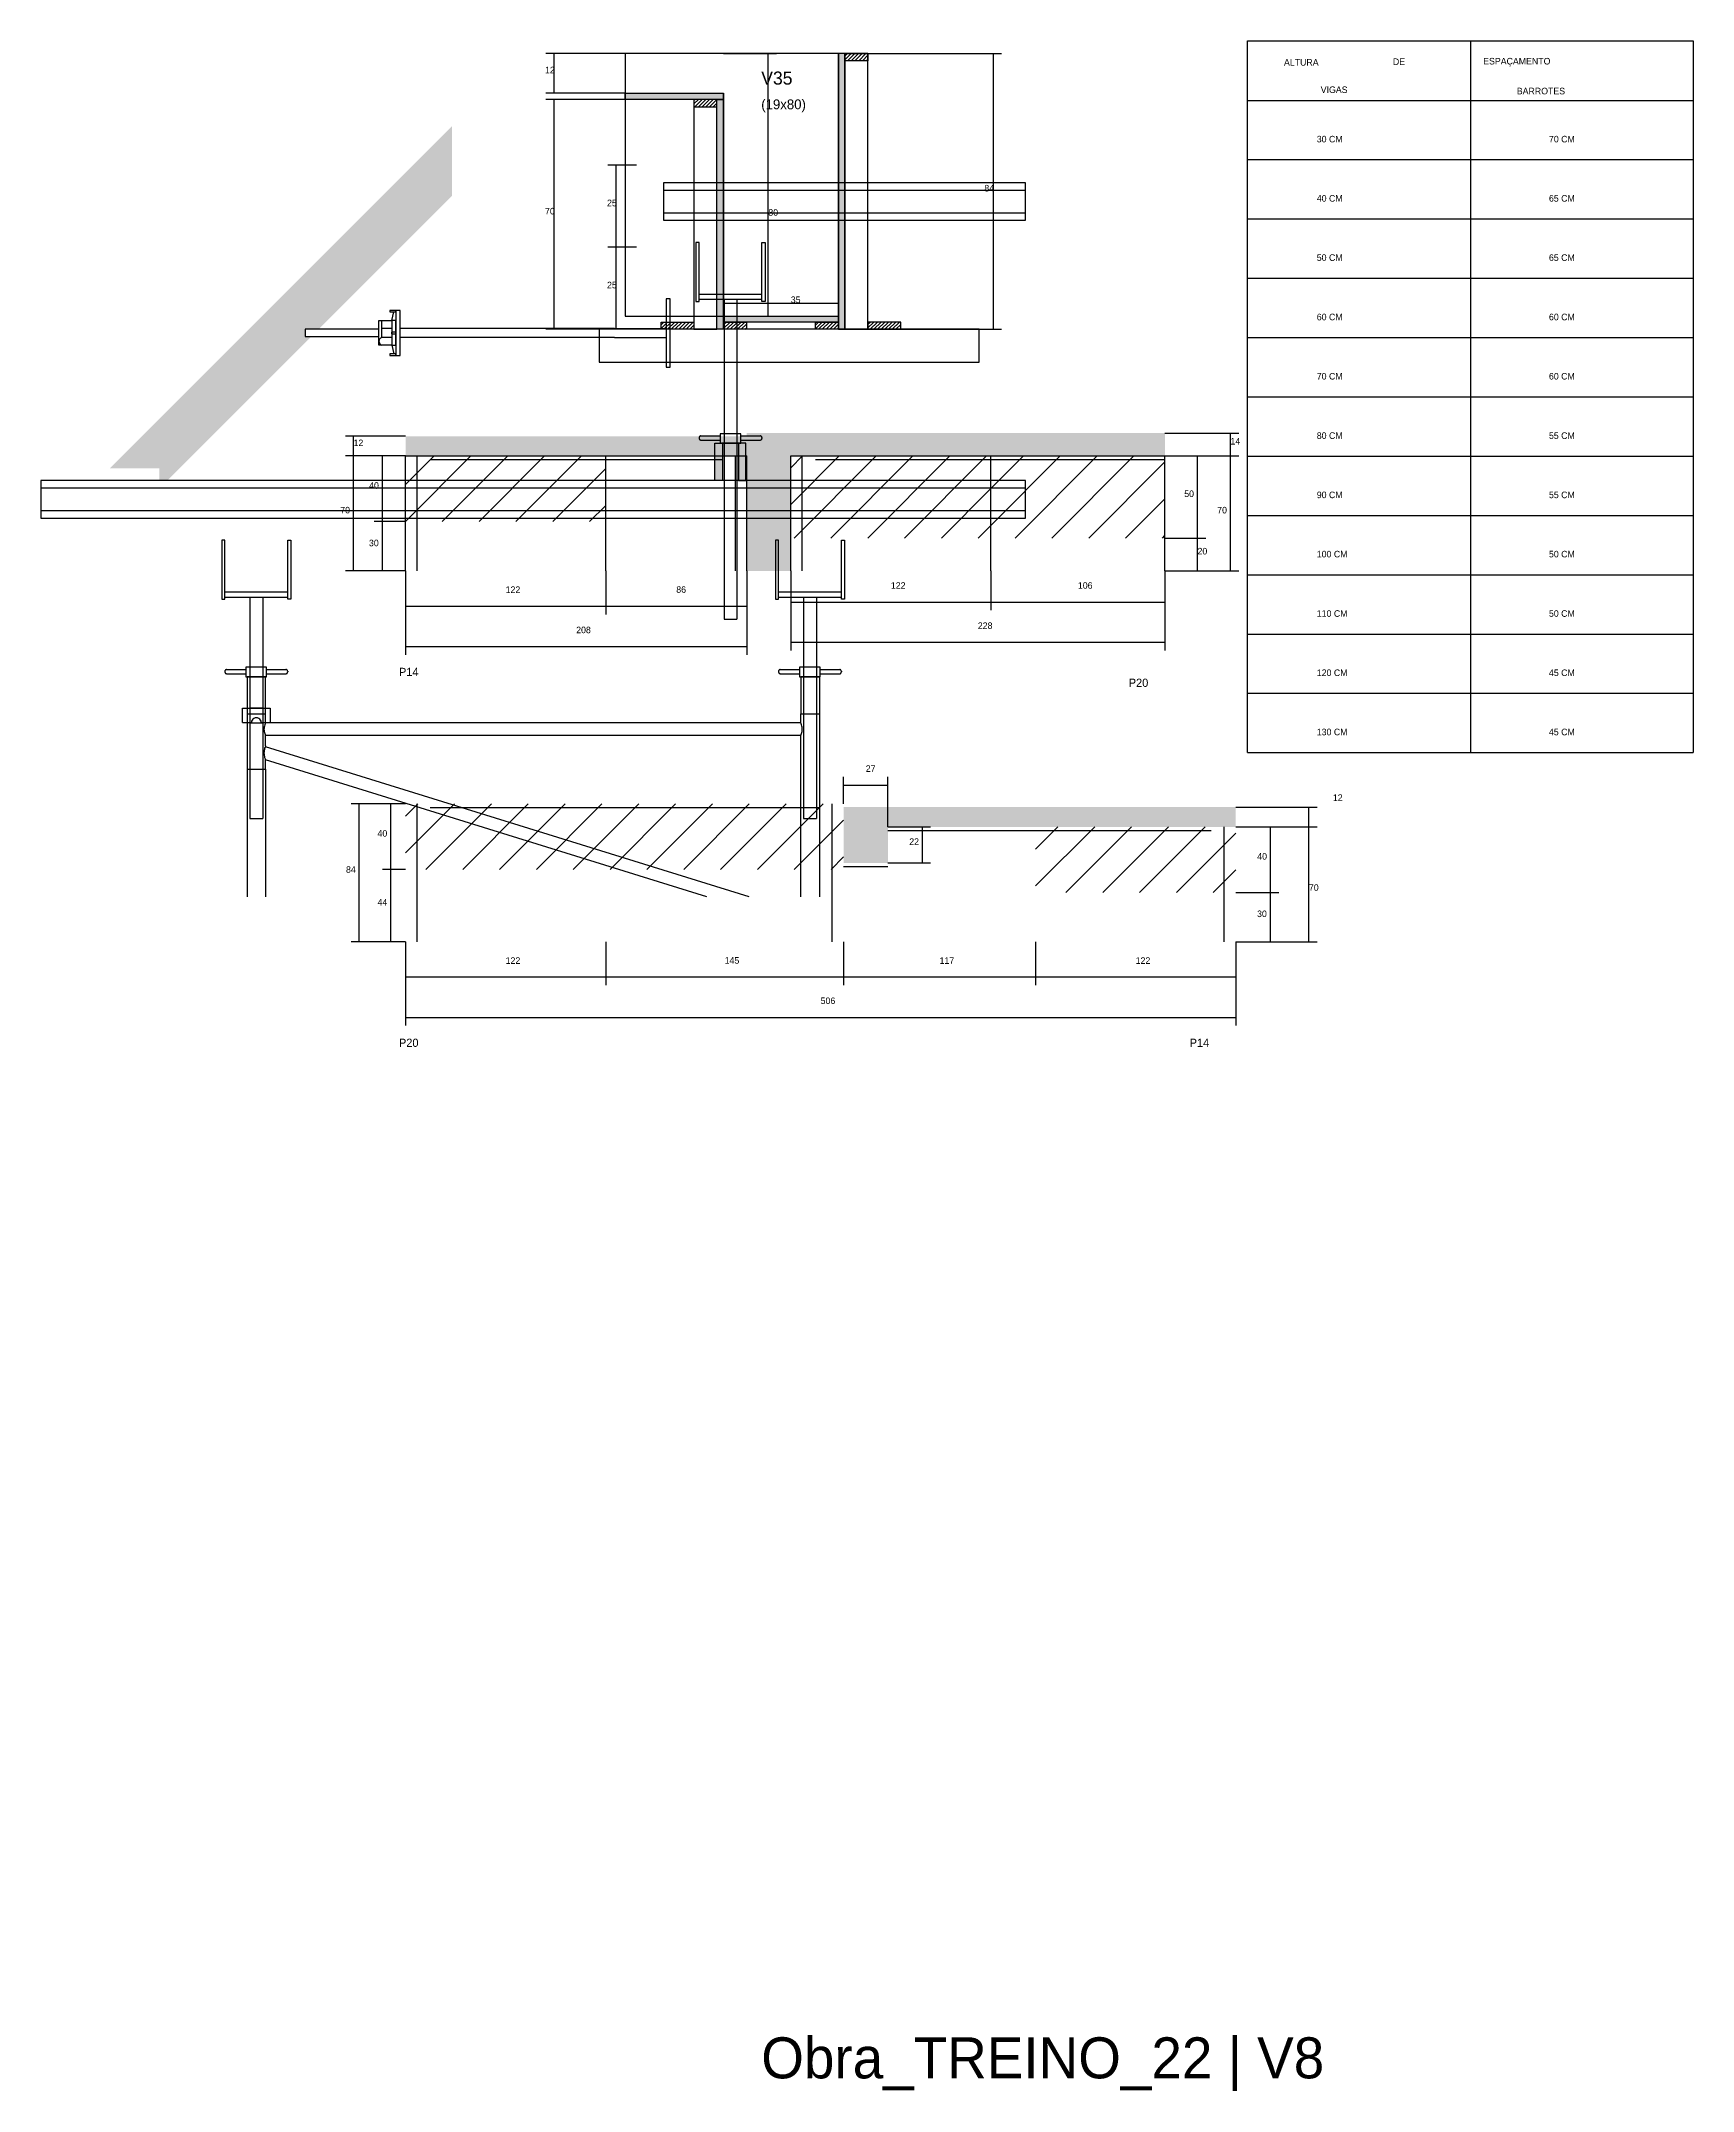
# Model space of a CAD drawing. Header units: metres. Extents: x -2848 to 21926, y -45195 to 1016.
# Drawn here: x 12361 to 13368, y -36418 to -35168 of the extents above; entities that cross this region are included whole.
import ezdxf

# ---------------------------------------------------------------- set-up
doc = ezdxf.new("R2010")
doc.units = ezdxf.units.M
for name, color, linetype in [('BARRA DE ANCORAGEM', 7, 'Continuous'), ('CONCRETO', 251, 'Continuous'), ('COTA', 4, 'Continuous'), ('Cota Seção (2x)', 4, 'Continuous'), ('Demarcação 2', 254, 'Continuous'), ('Escoras', 2, 'Continuous'), ('Forcador', 251, 'Continuous'), ('GARFOS', 7, 'Continuous'), ('Hachura', 253, 'Continuous'), ('LABEL_ID', 3, 'Continuous'), ('Madeira', 126, 'Continuous'), ('NOMENCLATURA', 7, 'Continuous'), ('Painéis', 200, 'Continuous'), ('Perfil Metálico', 251, 'Continuous'), ('SARR_2.2x7', 40, 'Continuous'), ('Texto Seção', 7, 'Continuous')]:
    doc.layers.add(name, color=color, linetype=linetype)

msp = doc.modelspace()

# ---------------------------------------------------------------- texts
at = {"layer": 'COTA'}
for s, p in [('12', (12668.2, -35188.1)), ('25', (12706, -35269.1)), ('84', (12936, -35260.1)), ('70', (12668.2, -35274.1)), ('25', (12706, -35319.1)), ('12', (12551.5, -35415.3)), ('14', (13086, -35414.3)), ('40', (12561, -35441.3)), ('50', (13057.8, -35446.3)), ('70', (12543.4, -35456.3)), ('70', (13077.9, -35456.3)), ('30', (12560.9, -35476.3)), ('20', (13065.9, -35481.3)), ('122', (12644.2, -35504.8)), ('86', (12748.2, -35504.7)), ('122', (12879, -35502.2)), ('106', (12993, -35502.2)), ('208', (12687.2, -35529.3)), ('228', (12932, -35526.7)), ('27', (12863.7, -35613.8)), ('12', (13148.4, -35631.5)), ('40', (12566.1, -35653.3)), ('22', (12890.2, -35658.3)), ('40', (13102.3, -35667.3)), ('84', (12546.9, -35675.3)), ('44', (12566.1, -35695.3)), ('70', (13133.8, -35686.3)), ('30', (13102.2, -35702.3)), ('122', (12644.2, -35730.8)), ('145', (12777.7, -35730.7)), ('117', (12908.7, -35730.8)), ('122', (13028.2, -35730.8)), ('506', (12836.2, -35755.3))]:
    msp.add_text(s, height=4, dxfattribs=at).set_placement(p)
at = {"layer": 'Cota Seção (2x)'}
for s, p in [('80', (12804.3, -35274.9)), ('35', (12818, -35328.1))]:
    msp.add_text(s, height=4, dxfattribs=at).set_placement(p)
at = {"layer": 'GARFOS'}
for s, p in [('ALTURA   ', (13118.6, -35183.4)), ('DE', (13185, -35183)), ('ESPAÇAMENTO', (13240, -35182.7)), ('VIGAS', (13141, -35200.1)), ('BARROTES', (13260.5, -35200.9)), ('30 CM', (13138.6, -35230.2)), ('70 CM', (13280.1, -35230.2)), ('40 CM', (13138.6, -35266.3)), ('65 CM', (13280.1, -35266.3)), ('50 CM', (13138.6, -35302.4)), ('65 CM', (13280.1, -35302.4)), ('60 CM', (13138.6, -35338.6)), ('60 CM', (13280.1, -35338.6)), ('70 CM', (13138.6, -35374.7)), ('60 CM', (13280.1, -35374.7)), ('80 CM', (13138.6, -35410.9)), ('55 CM', (13280.1, -35410.9)), ('90 CM', (13138.6, -35447)), ('55 CM', (13280.1, -35447)), ('100 CM', (13138.6, -35483.1)), ('50 CM', (13280.1, -35483.1)), ('110 CM', (13138.6, -35519.3)), ('50 CM', (13280.1, -35519.3)), ('120 CM', (13138.6, -35555.4)), ('45 CM', (13280.1, -35555.4)), ('130 CM', (13138.6, -35591.5)), ('45 CM', (13280.1, -35591.5))]:
    msp.add_text(s, height=4, dxfattribs=at).set_placement(p)
at = {"layer": 'LABEL_ID'}
msp.add_text('Obra_TREINO_22 | V8', height=25, dxfattribs=at).set_placement((12800, -36410))
at = {"layer": 'NOMENCLATURA'}
for s, p in [('P14', (12579.2, -35555.4)), ('P20', (13024, -35562)), ('P20', (12579.2, -35781.4)), ('P14', (13061.1, -35781.4))]:
    msp.add_text(s, height=5, dxfattribs=at).set_placement(p)
at = {"layer": 'Texto Seção'}
for s, height, p in [('V35', 8, (12800, -35195)), ('(19x80)', 6, (12800, -35210))]:
    msp.add_text(s, height=height, dxfattribs=at).set_placement(p)

# ---------------------------------------------------------------- hatches: boundary and pattern name
at = {"layer": 'COTA'}
h = msp.add_hatch(dxfattribs=at)
h.set_pattern_fill('AR-CONC', scale=0.03)
h.paths.add_polyline_path([(12818, -35421.3), (13046, -35421.3), (13046, -35407.3), (12791.2, -35407.3), (12791.2, -35409.3), (12583.2, -35409.3), (12583.2, -35421.3), (12791.2, -35421.3), (12791.2, -35491.3), (12818, -35491.3)])
h = msp.add_hatch(dxfattribs=at)
h.set_pattern_fill('AR-CONC', scale=0.03)
h.paths.add_polyline_path([(12877.2, -35647.3), (13089.2, -35647.3), (13089.2, -35635.3), (12850.2, -35635.3), (12850.2, -35669.3), (12877.2, -35669.3)])
at = {"layer": 'Demarcação 2'}
h = msp.add_hatch(color=8, dxfattribs=at)
h.dxf.hatch_style = 1
h.paths.add_polyline_path([(12611.5, -35262.7), (12611.5, -35220.3), (12403, -35428.8), (12433.1, -35428.8), (12433.1, -35436.3), (12437.9, -35436.3), (12525.7, -35348.5), (12522, -35348.5), (12522, -35344.1), (12530.1, -35344.1)])
at = {"layer": 'Hachura'}
h = msp.add_hatch(color=8, dxfattribs=at)
h.dxf.hatch_style = 1
h.paths.add_polyline_path([(12851, -35176.1), (12847, -35176.1), (12847, -35176.1), (12847, -35344.1), (12847, -35344.1), (12851, -35344.1), (12851, -35344.1), (12851, -35176.1)])
h = msp.add_hatch(dxfattribs=at)
h.set_pattern_fill('ANSI31', scale=0.5)
h.paths.add_polyline_path([(12865, -35176.1), (12865, -35180.5), (12865, -35180.5), (12851, -35180.5), (12851, -35180.5), (12851, -35176.1), (12851, -35176.1), (12865, -35176.1)])
h = msp.add_hatch(color=8, dxfattribs=at)
h.dxf.hatch_style = 1
h.paths.add_polyline_path([(12717, -35204.1), (12717, -35200.1), (12717, -35200.1), (12777, -35200.1), (12777, -35200.1), (12777, -35204.1), (12777, -35204.1), (12717, -35204.1)])
h = msp.add_hatch(dxfattribs=at)
h.set_pattern_fill('ANSI31', scale=0.5)
h.paths.add_polyline_path([(12759, -35204.1), (12759, -35208.5), (12759, -35208.5), (12773, -35208.5), (12773, -35208.5), (12773, -35204.1), (12773, -35204.1), (12759, -35204.1)])
h = msp.add_hatch(color=8, dxfattribs=at)
h.dxf.hatch_style = 1
h.paths.add_polyline_path([(12773, -35204.1), (12777, -35204.1), (12777, -35204.1), (12777, -35344.1), (12777, -35344.1), (12773, -35344.1), (12773, -35344.1), (12773, -35204.1)])
h = msp.add_hatch(dxfattribs=at)
h.set_pattern_fill('ANSI31', scale=0.5)
h.paths.add_polyline_path([(12739, -35344.1), (12739, -35339.7), (12739, -35339.7), (12759, -35339.7), (12759, -35339.7), (12759, -35344.1), (12759, -35344.1), (12739, -35344.1)])
h = msp.add_hatch(color=8, dxfattribs=at)
h.dxf.hatch_style = 1
h.paths.add_polyline_path([(12777, -35339.7), (12777, -35336.1), (12777, -35336.1), (12847, -35336.1), (12847, -35336.1), (12847, -35339.7), (12847, -35339.7), (12777, -35339.7)])
h = msp.add_hatch(dxfattribs=at)
h.set_pattern_fill('ANSI31', scale=0.5)
h.paths.add_polyline_path([(12777, -35344.1), (12777, -35339.7), (12777, -35339.7), (12791, -35339.7), (12791, -35339.7), (12791, -35344.1), (12791, -35344.1), (12777, -35344.1)])
h = msp.add_hatch(dxfattribs=at)
h.set_pattern_fill('ANSI31', scale=0.5)
h.paths.add_polyline_path([(12833, -35344.1), (12833, -35339.7), (12833, -35339.7), (12847, -35339.7), (12847, -35339.7), (12847, -35344.1), (12847, -35344.1), (12833, -35344.1)])
h = msp.add_hatch(dxfattribs=at)
h.set_pattern_fill('ANSI31', scale=0.5)
h.paths.add_polyline_path([(12885, -35344.1), (12885, -35339.7), (12885, -35339.7), (12865, -35339.7), (12865, -35339.7), (12865, -35344.1), (12865, -35344.1), (12885, -35344.1)])
h = msp.add_hatch(dxfattribs=at)
h.set_pattern_fill('ANSI31', scale=5)
h.paths.add_polyline_path([(12583.2, -35421.3), (12583.2, -35461.3), (12705.2, -35461.3), (12705.2, -35421.3)])
h = msp.add_hatch(dxfattribs=at)
h.set_pattern_fill('ANSI31', scale=5)
h.paths.add_polyline_path([(12940, -35471.3), (12940, -35421.3), (12818, -35421.3), (12818, -35471.3)])
h = msp.add_hatch(dxfattribs=at)
h.set_pattern_fill('ANSI31', scale=5)
h.paths.add_polyline_path([(13046, -35471.3), (13046, -35421.3), (12940, -35421.3), (12940, -35471.3)])
h = msp.add_hatch(dxfattribs=at)
h.set_pattern_fill('ANSI31', scale=5)
h.paths.add_polyline_path([(12583.2, -35633.3), (12583.2, -35673.3), (12705.2, -35673.3), (12705.2, -35633.3)])
h = msp.add_hatch(dxfattribs=at)
h.set_pattern_fill('ANSI31', scale=5)
h.paths.add_polyline_path([(12705.2, -35633.3), (12705.2, -35673.3), (12850.2, -35673.3), (12850.2, -35633.3)])
h = msp.add_hatch(dxfattribs=at)
h.set_pattern_fill('ANSI31', scale=5)
h.paths.add_polyline_path([(12967.2, -35647.3), (12967.2, -35687.3), (13089.2, -35687.3), (13089.2, -35647.3)])
at = {"layer": 'Perfil Metálico'}
h = msp.add_hatch(color=8, dxfattribs=at)
h.dxf.hatch_style = 1
h.paths.add_polyline_path([(12771.8, -35436.3), (12776.3, -35436.3), (12776.3, -35413.5), (12771.8, -35413.5)])
h = msp.add_hatch(color=8, dxfattribs=at)
h.dxf.hatch_style = 1
h.paths.add_polyline_path([(12786.2, -35436.3), (12790.7, -35436.3), (12790.7, -35413.5), (12786.2, -35413.5)])

# ---------------------------------------------------------------- linework, layer by layer
at = {"layer": 'BARRA DE ANCORAGEM'}
for p, q in [((12574.9, -35338.8), (12576.1, -35333.5)), ((12577.2, -35332.6), (12577.2, -35360)), ((12567.1, -35350.9), (12567, -35351.4)), ((12567, -35351.4), (12567.1, -35351.9)), ((12567.2, -35350.4), (12567.1, -35350.9)), ((12567.1, -35351.9), (12567.2, -35352.4)), ((12567.5, -35349.9), (12567.2, -35350.4)), ((12567.2, -35352.4), (12567.5, -35352.9)), ((12567.9, -35349.5), (12567.5, -35349.9)), ((12567.5, -35352.9), (12567.9, -35353.3)), ((12568.3, -35349.2), (12567.9, -35349.5)), ((12567.9, -35353.3), (12568.3, -35353.6)), ((12568.8, -35349), (12568.3, -35349.2)), ((12568.3, -35353.6), (12568.8, -35353.8)), ((12574.9, -35353.8), (12576.1, -35359.1)), ((12611.5, -35343.7), (12579.9, -35343.7)), ((12611.5, -35349), (12579.9, -35349)), ((12710.5, -35343.7), (12611.5, -35343.7)), ((12710.5, -35349), (12611.5, -35349)), ((12710.5, -35343.7), (12742, -35343.7)), ((12710.5, -35349), (12742, -35349))]:
    msp.add_line(p, q, dxfattribs=at)
for points in [[(12744.4, -35367.1), (12744.4, -35325.5), (12742, -35325.5), (12742, -35367.1)], [(12577.2, -35332.6), (12573.7, -35332.6), (12573.7, -35333.5), (12577.2, -35333.5)], [(12577.2, -35338.8), (12574.9, -35338.8), (12574.9, -35353.8), (12577.2, -35353.8)], [(12579.9, -35360), (12579.9, -35332.6), (12577.2, -35332.6), (12577.2, -35360)], [(12567, -35344.1), (12522, -35344.1), (12522, -35348.5), (12567, -35348.5)], [(12577.2, -35359.1), (12573.7, -35359.1), (12573.7, -35360), (12577.2, -35360)]]:
    msp.add_lwpolyline(points, close=True, dxfattribs=at)
for points in [[(12574.9, -35353.8), (12567, -35353.8), (12567, -35338.8), (12574.9, -35338.8)], [(12574.9, -35343.7), (12568.8, -35343.7), (12568.8, -35338.8)], [(12574.9, -35349), (12568.8, -35349), (12568.8, -35343.7)], [(12574.9, -35346.8), (12577.2, -35346.8), (12577.2, -35345.9), (12574.9, -35345.9), (12574.9, -35346.8), (12574.9, -35345.9)]]:
    msp.add_lwpolyline(points, dxfattribs=at)
at = {"layer": 'CONCRETO'}
for points in [[(12847, -35196.1), (12847, -35176.1), (12717, -35176.1), (12717, -35200.1), (12777, -35200.1), (12777, -35336.1), (12847, -35336.1), (12847, -35196.1)], [(12717, -35336.1), (12847, -35336.1), (12847, -35176.1), (12717, -35176.1)]]:
    msp.add_lwpolyline(points, close=True, dxfattribs=at)
at = {"layer": 'COTA'}
for p, q in [((12717, -35176.1), (12668.7, -35176.1)), ((12673.7, -35200.1), (12673.7, -35176.1)), ((12865, -35176.1), (12946.5, -35176.1)), ((12941.5, -35344.1), (12941.5, -35176.1)), ((12717, -35200.1), (12668.7, -35200.1)), ((12717, -35204.1), (12668.7, -35204.1)), ((12673.7, -35344.1), (12673.7, -35204.1)), ((12724, -35244.1), (12706.5, -35244.1)), ((12711.5, -35294.1), (12711.5, -35244.1)), ((12724, -35294.1), (12706.5, -35294.1)), ((12724, -35294.1), (12706.5, -35294.1)), ((12711.5, -35344.1), (12711.5, -35294.1)), ((12739, -35344.1), (12668.7, -35344.1)), ((12724, -35344.1), (12706.5, -35344.1)), ((12885, -35344.1), (12946.5, -35344.1)), ((12583.2, -35409.3), (12546.5, -35409.3)), ((12551.5, -35421.3), (12551.5, -35409.3)), ((13046, -35407.3), (13091, -35407.3)), ((13086, -35421.3), (13086, -35407.3)), ((12583.2, -35421.3), (12546.5, -35421.3)), ((12583.2, -35421.3), (12546.5, -35421.3)), ((12551.5, -35491.3), (12551.5, -35421.3)), ((12583.2, -35421.3), (12564.1, -35421.3)), ((12569.1, -35461.3), (12569.1, -35421.3)), ((13046, -35421.3), (13091, -35421.3)), ((13046, -35421.3), (13091, -35421.3)), ((13046, -35421.3), (13070.9, -35421.3)), ((13065.9, -35471.3), (13065.9, -35421.3)), ((13086, -35491.3), (13086, -35421.3)), ((12583.2, -35461.3), (12564.1, -35461.3)), ((12583.2, -35461.3), (12564.1, -35461.3)), ((12569.1, -35491.3), (12569.1, -35461.3)), ((13046, -35471.3), (13070.9, -35471.3)), ((13046, -35471.3), (13070.9, -35471.3)), ((13065.9, -35491.3), (13065.9, -35471.3)), ((12583.2, -35491.3), (12546.5, -35491.3)), ((12583.2, -35491.3), (12564.1, -35491.3)), ((12583.2, -35491.3), (12583.2, -35517.9)), ((12583.2, -35491.3), (12583.2, -35542.4)), ((12705.2, -35491.3), (12705.2, -35517.9)), ((12705.2, -35491.3), (12705.2, -35517.9)), ((12791.2, -35491.3), (12791.2, -35517.9)), ((12791.2, -35491.3), (12791.2, -35542.4)), ((12818, -35491.3), (12818, -35515.3)), ((12818, -35491.3), (12818, -35539.8)), ((12940, -35491.3), (12940, -35515.3)), ((12940, -35491.3), (12940, -35515.3)), ((13046, -35491.3), (13046, -35515.3)), ((13046, -35491.3), (13046, -35539.8)), ((13046, -35491.3), (13091, -35491.3)), ((13046, -35491.3), (13070.9, -35491.3)), ((12583.2, -35512.9), (12705.2, -35512.9)), ((12705.2, -35512.9), (12791.2, -35512.9)), ((12818, -35510.3), (12940, -35510.3)), ((12940, -35510.3), (13046, -35510.3)), ((12583.2, -35537.4), (12791.2, -35537.4)), ((12818, -35534.8), (13046, -35534.8)), ((12850.2, -35633.3), (12850.2, -35616.9)), ((12877.2, -35647.3), (12877.2, -35616.9)), ((12850.2, -35621.9), (12877.2, -35621.9)), ((12583.2, -35633.3), (12550, -35633.3)), ((12555, -35717.3), (12555, -35633.3)), ((12583.2, -35633.3), (12569.2, -35633.3)), ((12574.2, -35673.3), (12574.2, -35633.3)), ((13089.2, -35635.3), (13138.8, -35635.3)), ((13133.8, -35647.3), (13133.8, -35635.3)), ((12877.2, -35647.3), (12903.2, -35647.3)), ((12898.2, -35669.3), (12898.2, -35647.3)), ((13089.2, -35647.3), (13138.8, -35647.3)), ((13089.2, -35647.3), (13138.8, -35647.3)), ((13089.2, -35647.3), (13115.4, -35647.3)), ((13110.4, -35687.3), (13110.4, -35647.3)), ((13133.8, -35717.3), (13133.8, -35647.3)), ((12583.2, -35673.3), (12569.2, -35673.3)), ((12583.2, -35673.3), (12569.2, -35673.3)), ((12574.2, -35717.3), (12574.2, -35673.3)), ((12877.2, -35669.3), (12903.2, -35669.3)), ((13089.2, -35687.3), (13115.4, -35687.3)), ((13089.2, -35687.3), (13115.4, -35687.3)), ((13110.4, -35717.3), (13110.4, -35687.3)), ((12583.2, -35717.3), (12550, -35717.3)), ((12583.2, -35717.3), (12569.2, -35717.3)), ((12583.2, -35717.3), (12583.2, -35743.8)), ((12583.2, -35717.3), (12583.2, -35768.4)), ((12705.2, -35717.3), (12705.2, -35743.8)), ((12705.2, -35717.3), (12705.2, -35743.8)), ((12850.2, -35717.3), (12850.2, -35743.8)), ((12850.2, -35717.3), (12850.2, -35743.8)), ((12967.2, -35717.3), (12967.2, -35743.8)), ((12967.2, -35717.3), (12967.2, -35743.8)), ((13089.2, -35717.3), (13089.2, -35743.8)), ((13089.2, -35717.3), (13089.2, -35768.4)), ((13089.2, -35717.3), (13138.8, -35717.3)), ((13089.2, -35717.3), (13115.4, -35717.3)), ((12583.2, -35738.8), (12705.2, -35738.8)), ((12705.2, -35738.8), (12850.2, -35738.8)), ((12850.2, -35738.8), (12967.2, -35738.8)), ((12967.2, -35738.8), (13089.2, -35738.8)), ((12583.2, -35763.4), (13089.2, -35763.4))]:
    msp.add_line(p, q, dxfattribs=at)
at = {"layer": 'Cota Seção (2x)'}
for p, q in [((12777, -35176.1), (12809.3, -35176.1)), ((12804.3, -35336.1), (12804.3, -35176.1)), ((12777, -35336.1), (12777, -35323.1)), ((12777, -35328.1), (12847, -35328.1)), ((12847, -35336.1), (12847, -35323.1)), ((12777, -35336.1), (12809.3, -35336.1))]:
    msp.add_line(p, q, dxfattribs=at)
at = {"layer": 'Escoras'}
for p, q in [((12786.9, -35413.5), (12775.7, -35413.5)), ((12486.6, -35555.9), (12486.6, -35690)), ((12497.9, -35555.9), (12486.6, -35555.9)), ((12497.9, -35578.4), (12497.9, -35555.9)), ((12835.4, -35555.9), (12824.1, -35555.9)), ((12824.1, -35555.9), (12824.1, -35578.4)), ((12835.4, -35555.9), (12835.4, -35690)), ((12483.8, -35575), (12500.7, -35575)), ((12483.8, -35583.8), (12483.8, -35575)), ((12486.6, -35578.4), (12497.9, -35578.4)), ((12496.2, -35575), (12488.3, -35575)), ((12497.9, -35584), (12497.9, -35578.4)), ((12500.7, -35575), (12500.7, -35583.8)), ((12824.1, -35578.4), (12835.4, -35578.4)), ((12824.1, -35584), (12824.1, -35578.4)), ((12483.8, -35583.8), (12489.3, -35583.8)), ((12496.2, -35584.1), (12488.3, -35584.1)), ((12489.4, -35583), (12489.3, -35583.8)), ((12489.7, -35582.3), (12489.4, -35583)), ((12490.2, -35581.7), (12489.7, -35582.3)), ((12490.8, -35581.2), (12490.2, -35581.7)), ((12491.5, -35580.9), (12490.8, -35581.2)), ((12492.2, -35580.8), (12491.5, -35580.9)), ((12493, -35580.9), (12492.2, -35580.8)), ((12493.7, -35581.2), (12493, -35580.9)), ((12494.3, -35581.7), (12493.7, -35581.2)), ((12494.8, -35582.3), (12494.3, -35581.7)), ((12495.1, -35583), (12494.8, -35582.3)), ((12495.2, -35583.8), (12495.1, -35583)), ((12495.2, -35583.8), (12500.7, -35583.8)), ((12497, -35587.2), (12496.9, -35587.8)), ((12496.9, -35587.8), (12497, -35588.5)), ((12497.2, -35585.9), (12497, -35586.5)), ((12497, -35586.5), (12497, -35587.2)), ((12497, -35588.5), (12497, -35589.1)), ((12497, -35589.1), (12497.2, -35589.8)), ((12497.4, -35585.2), (12497.2, -35585.9)), ((12497.2, -35589.8), (12497.4, -35590.4)), ((12497.6, -35584.6), (12497.4, -35585.2)), ((12497.4, -35590.4), (12497.6, -35591)), ((12497.9, -35584), (12497.6, -35584.6)), ((12497.6, -35591), (12497.9, -35591.6)), ((12824.1, -35584), (12497.9, -35584)), ((12824.1, -35591.6), (12497.9, -35591.6)), ((12497.9, -35598), (12497.9, -35591.6)), ((12824.4, -35584.6), (12824.1, -35584)), ((12824.1, -35591.6), (12824.4, -35591)), ((12824.1, -35690), (12824.1, -35591.6)), ((12824.6, -35585.2), (12824.4, -35584.6)), ((12824.4, -35591), (12824.6, -35590.4)), ((12824.8, -35585.9), (12824.6, -35585.2)), ((12824.6, -35590.4), (12824.8, -35589.8)), ((12824.9, -35586.5), (12824.8, -35585.9)), ((12824.8, -35589.8), (12824.9, -35589.1)), ((12825, -35587.2), (12824.9, -35586.5)), ((12824.9, -35589.1), (12825, -35588.5)), ((12825, -35587.8), (12825, -35587.2)), ((12825, -35588.5), (12825, -35587.8)), ((12497, -35601.5), (12496.9, -35602.3)), ((12496.9, -35602.3), (12497, -35603)), ((12497.2, -35600.1), (12497, -35600.8)), ((12497, -35600.8), (12497, -35601.5)), ((12497, -35603), (12497, -35603.7)), ((12497, -35603.7), (12497.2, -35604.4)), ((12497.3, -35599.4), (12497.2, -35600.1)), ((12497.2, -35604.4), (12497.3, -35605.1)), ((12497.6, -35598.7), (12497.3, -35599.4)), ((12497.9, -35598), (12497.6, -35598.7)), ((12792.6, -35690), (12497.9, -35598.5)), ((12486.6, -35612.1), (12497.9, -35612.1)), ((12497.3, -35605.1), (12497.6, -35605.8)), ((12497.6, -35605.8), (12497.9, -35606.5)), ((12766.8, -35690), (12497.9, -35606.5)), ((12497.9, -35612.1), (12497.9, -35606.5)), ((12497.9, -35612.1), (12497.9, -35690))]:
    msp.add_line(p, q, dxfattribs=at)
at = {"layer": 'Forcador'}
for p, q in [((12762.2, -35322.6), (12800.4, -35322.6)), ((12762.2, -35325.8), (12800.4, -35325.8)), ((12777.3, -35325.8), (12777.3, -35436.3)), ((12785.2, -35325.8), (12785.2, -35436.3)), ((12762.3, -35409.6), (12762.2, -35409.8)), ((12762.2, -35409.8), (12762.2, -35409.9)), ((12762.2, -35409.9), (12762.2, -35410)), ((12762.2, -35410), (12762.2, -35410.1)), ((12762.2, -35410.1), (12762.2, -35410.6)), ((12762.2, -35410.6), (12762.2, -35410.7)), ((12762.2, -35410.7), (12762.2, -35410.9)), ((12762.2, -35410.9), (12762.2, -35411)), ((12762.2, -35411), (12762.3, -35411.1)), ((12762.4, -35409.5), (12762.3, -35409.6)), ((12762.3, -35411.1), (12762.4, -35411.2)), ((12762.5, -35409.3), (12762.4, -35409.4)), ((12762.4, -35409.4), (12762.4, -35409.5)), ((12762.4, -35411.2), (12762.4, -35411.3)), ((12762.4, -35411.3), (12762.5, -35411.4)), ((12762.7, -35409.3), (12762.5, -35409.3)), ((12762.5, -35411.4), (12762.7, -35411.5)), ((12762.8, -35409.2), (12762.7, -35409.3)), ((12762.7, -35411.5), (12762.8, -35411.5)), ((12762.9, -35409.2), (12762.8, -35409.2)), ((12762.8, -35411.5), (12762.9, -35411.6)), ((12763, -35409.1), (12762.9, -35409.2)), ((12762.9, -35411.6), (12763, -35411.6)), ((12763.2, -35409.1), (12763, -35409.1)), ((12763, -35411.6), (12763.2, -35411.6)), ((12763.2, -35409.1), (12775, -35409.1)), ((12763.2, -35411.6), (12775, -35411.6)), ((12787.6, -35409.1), (12799.4, -35409.1)), ((12787.6, -35411.6), (12799.4, -35411.6)), ((12799.5, -35409.1), (12799.4, -35409.1)), ((12799.4, -35411.6), (12799.5, -35411.6)), ((12799.6, -35409.2), (12799.5, -35409.1)), ((12799.5, -35411.6), (12799.6, -35411.6)), ((12799.8, -35409.2), (12799.6, -35409.2)), ((12799.6, -35411.6), (12799.8, -35411.5)), ((12799.9, -35409.3), (12799.8, -35409.2)), ((12799.8, -35411.5), (12799.9, -35411.5)), ((12800, -35409.3), (12799.9, -35409.3)), ((12799.9, -35411.5), (12800, -35411.4)), ((12800.1, -35409.4), (12800, -35409.3)), ((12800, -35411.4), (12800.1, -35411.3)), ((12800.2, -35409.5), (12800.1, -35409.4)), ((12800.1, -35411.3), (12800.2, -35411.2)), ((12800.3, -35409.6), (12800.2, -35409.5)), ((12800.2, -35411.2), (12800.3, -35411.1)), ((12800.3, -35409.8), (12800.3, -35409.6)), ((12800.4, -35409.9), (12800.3, -35409.8)), ((12800.3, -35411), (12800.4, -35410.9)), ((12800.3, -35411.1), (12800.3, -35411)), ((12800.4, -35410), (12800.4, -35409.9)), ((12800.4, -35410.1), (12800.4, -35410)), ((12800.4, -35410.1), (12800.4, -35410.6)), ((12800.4, -35410.7), (12800.4, -35410.6)), ((12800.4, -35410.9), (12800.4, -35410.7)), ((12777.3, -35436.3), (12777.3, -35459.1)), ((12785.2, -35436.3), (12785.2, -35459.1)), ((12777.3, -35459.1), (12777.3, -35520.8)), ((12785.2, -35459.1), (12785.2, -35520.8)), ((12473.1, -35504.1), (12511.4, -35504.1)), ((12810.6, -35504.1), (12848.9, -35504.1)), ((12473.1, -35507.3), (12511.4, -35507.3)), ((12488.3, -35507.3), (12488.3, -35642.3)), ((12496.2, -35507.3), (12496.2, -35642.3)), ((12810.6, -35507.3), (12848.9, -35507.3)), ((12825.8, -35507.3), (12825.8, -35642.3)), ((12833.7, -35507.3), (12833.7, -35642.3)), ((12777.3, -35520.8), (12785.2, -35520.8)), ((12473.2, -35552.1), (12473.1, -35552.2)), ((12473.1, -35552.2), (12473.1, -35552.4)), ((12473.1, -35552.4), (12473.1, -35552.5)), ((12473.1, -35552.5), (12473.1, -35552.9)), ((12473.1, -35552.9), (12473.1, -35553.1)), ((12473.1, -35553.1), (12473.1, -35553.2)), ((12473.1, -35553.2), (12473.2, -35553.3)), ((12473.3, -35551.9), (12473.2, -35552)), ((12473.2, -35552), (12473.2, -35552.1)), ((12473.2, -35553.3), (12473.2, -35553.5)), ((12473.2, -35553.5), (12473.3, -35553.6)), ((12473.4, -35551.8), (12473.3, -35551.9)), ((12473.3, -35553.6), (12473.4, -35553.7)), ((12473.5, -35551.7), (12473.4, -35551.8)), ((12473.4, -35553.7), (12473.5, -35553.8)), ((12473.6, -35551.6), (12473.5, -35551.7)), ((12473.5, -35553.8), (12473.6, -35553.8)), ((12473.7, -35551.6), (12473.6, -35551.6)), ((12473.6, -35553.8), (12473.7, -35553.9)), ((12473.9, -35551.5), (12473.7, -35551.6)), ((12473.7, -35553.9), (12473.9, -35553.9)), ((12474, -35551.5), (12473.9, -35551.5)), ((12473.9, -35553.9), (12474, -35554)), ((12474.1, -35551.5), (12474, -35551.5)), ((12474, -35554), (12474.1, -35554)), ((12474.1, -35551.5), (12485.9, -35551.5)), ((12474.1, -35554), (12485.9, -35554)), ((12498.5, -35551.5), (12510.3, -35551.5)), ((12498.5, -35554), (12510.3, -35554)), ((12510.5, -35551.5), (12510.3, -35551.5)), ((12510.3, -35554), (12510.5, -35554)), ((12510.6, -35551.5), (12510.5, -35551.5)), ((12510.5, -35554), (12510.6, -35553.9)), ((12510.7, -35551.6), (12510.6, -35551.5)), ((12510.6, -35553.9), (12510.7, -35553.9)), ((12510.8, -35551.6), (12510.7, -35551.6)), ((12510.7, -35553.9), (12510.8, -35553.8)), ((12511, -35551.7), (12510.8, -35551.6)), ((12510.8, -35553.8), (12511, -35553.8)), ((12511.1, -35551.8), (12511, -35551.7)), ((12511, -35553.8), (12511.1, -35553.7)), ((12511.1, -35551.9), (12511.1, -35551.8)), ((12511.2, -35552), (12511.1, -35551.9)), ((12511.1, -35553.6), (12511.2, -35553.5)), ((12511.1, -35553.7), (12511.1, -35553.6)), ((12511.3, -35552.1), (12511.2, -35552)), ((12511.2, -35553.5), (12511.3, -35553.3)), ((12511.3, -35552.2), (12511.3, -35552.1)), ((12511.3, -35552.4), (12511.3, -35552.2)), ((12511.4, -35552.5), (12511.3, -35552.4)), ((12511.3, -35553.1), (12511.4, -35552.9)), ((12511.3, -35553.2), (12511.3, -35553.1)), ((12511.3, -35553.3), (12511.3, -35553.2)), ((12511.4, -35552.5), (12511.4, -35552.9)), ((12810.7, -35552.1), (12810.6, -35552.2)), ((12810.6, -35552.2), (12810.6, -35552.4)), ((12810.6, -35552.4), (12810.6, -35552.5)), ((12810.6, -35552.5), (12810.6, -35552.9)), ((12810.6, -35552.9), (12810.6, -35553.1)), ((12810.6, -35553.1), (12810.6, -35553.2)), ((12810.6, -35553.2), (12810.7, -35553.3)), ((12810.8, -35551.9), (12810.7, -35552)), ((12810.7, -35552), (12810.7, -35552.1)), ((12810.7, -35553.3), (12810.7, -35553.5)), ((12810.7, -35553.5), (12810.8, -35553.6)), ((12810.9, -35551.8), (12810.8, -35551.9)), ((12810.8, -35553.6), (12810.9, -35553.7)), ((12811, -35551.7), (12810.9, -35551.8)), ((12810.9, -35553.7), (12811, -35553.8)), ((12811.1, -35551.6), (12811, -35551.7)), ((12811, -35553.8), (12811.1, -35553.8)), ((12811.2, -35551.6), (12811.1, -35551.6)), ((12811.1, -35553.8), (12811.2, -35553.9)), ((12811.4, -35551.5), (12811.2, -35551.6)), ((12811.2, -35553.9), (12811.4, -35553.9)), ((12811.5, -35551.5), (12811.4, -35551.5)), ((12811.4, -35553.9), (12811.5, -35554)), ((12811.6, -35551.5), (12811.5, -35551.5)), ((12811.5, -35554), (12811.6, -35554)), ((12811.6, -35551.5), (12823.4, -35551.5)), ((12811.6, -35554), (12823.4, -35554)), ((12836, -35551.5), (12847.8, -35551.5)), ((12836, -35554), (12847.8, -35554)), ((12848, -35551.5), (12847.8, -35551.5)), ((12847.8, -35554), (12848, -35554)), ((12848.1, -35551.5), (12848, -35551.5)), ((12848, -35554), (12848.1, -35553.9)), ((12848.2, -35551.6), (12848.1, -35551.5)), ((12848.1, -35553.9), (12848.2, -35553.9)), ((12848.3, -35551.6), (12848.2, -35551.6)), ((12848.2, -35553.9), (12848.3, -35553.8)), ((12848.5, -35551.7), (12848.3, -35551.6)), ((12848.3, -35553.8), (12848.5, -35553.8)), ((12848.6, -35551.8), (12848.5, -35551.7)), ((12848.5, -35553.8), (12848.6, -35553.7)), ((12848.6, -35551.9), (12848.6, -35551.8)), ((12848.7, -35552), (12848.6, -35551.9)), ((12848.6, -35553.6), (12848.7, -35553.5)), ((12848.6, -35553.7), (12848.6, -35553.6)), ((12848.8, -35552.1), (12848.7, -35552)), ((12848.7, -35553.5), (12848.8, -35553.3)), ((12848.8, -35552.2), (12848.8, -35552.1)), ((12848.8, -35552.4), (12848.8, -35552.2)), ((12848.9, -35552.5), (12848.8, -35552.4)), ((12848.8, -35553.1), (12848.9, -35552.9)), ((12848.8, -35553.2), (12848.8, -35553.1)), ((12848.8, -35553.3), (12848.8, -35553.2)), ((12848.9, -35552.5), (12848.9, -35552.9)), ((12488.3, -35642.3), (12496.2, -35642.3)), ((12825.8, -35642.3), (12833.7, -35642.3))]:
    msp.add_line(p, q, dxfattribs=at)
for points in [[(12760.2, -35291.1), (12760.2, -35327.1), (12762.2, -35327.1), (12762.2, -35291.1)], [(12802.3, -35291.1), (12802.3, -35327.1), (12800.4, -35327.1), (12800.4, -35291.1)], [(12775, -35407.7), (12775, -35413.5), (12787.6, -35413.5), (12787.6, -35407.7)], [(12471.2, -35472.6), (12471.2, -35508.6), (12473.1, -35508.6), (12473.1, -35472.6)], [(12513.3, -35472.6), (12513.3, -35508.6), (12511.4, -35508.6), (12511.4, -35472.6)], [(12808.7, -35472.6), (12808.7, -35508.6), (12810.6, -35508.6), (12810.6, -35472.6)], [(12850.8, -35472.6), (12850.8, -35508.6), (12848.9, -35508.6), (12848.9, -35472.6)], [(12485.9, -35550), (12485.9, -35555.9), (12498.5, -35555.9), (12498.5, -35550)], [(12823.4, -35550), (12823.4, -35555.9), (12836, -35555.9), (12836, -35550)]]:
    msp.add_lwpolyline(points, close=True, dxfattribs=at)
at = {"layer": 'GARFOS'}
for p, q in [((13096.4, -35602.1), (13096.4, -35168.4)), ((13096.4, -35168.4), (13367.9, -35168.4)), ((13232.2, -35168.4), (13232.2, -35602.1)), ((13367.9, -35168.4), (13367.9, -35602.1)), ((13096.4, -35204.6), (13367.9, -35204.6)), ((13096.4, -35204.6), (13367.9, -35204.6)), ((13096.4, -35240.7), (13367.9, -35240.7)), ((13096.4, -35276.8), (13367.9, -35276.8)), ((13096.4, -35313), (13367.9, -35313)), ((13096.4, -35349.1), (13367.9, -35349.1)), ((13096.4, -35385.3), (13367.9, -35385.3)), ((13096.4, -35421.4), (13367.9, -35421.4)), ((13096.4, -35457.5), (13367.9, -35457.5)), ((13096.4, -35493.7), (13367.9, -35493.7)), ((13096.4, -35529.8), (13367.9, -35529.8)), ((13096.4, -35565.9), (13367.9, -35565.9)), ((13096.4, -35602.1), (13367.9, -35602.1))]:
    msp.add_line(p, q, dxfattribs=at)
at = {"layer": 'Madeira'}
for points in [[(12865, -35176.1), (12865, -35180.5), (12851, -35180.5), (12851, -35176.1)], [(12865, -35176.1), (12851, -35176.1), (12851, -35344.1), (12865, -35344.1)], [(12759, -35204.1), (12759, -35208.5), (12773, -35208.5), (12773, -35204.1)], [(12759, -35344.1), (12773, -35344.1), (12773, -35204.1), (12759, -35204.1)], [(12739, -35344.1), (12739, -35339.7), (12759, -35339.7), (12759, -35344.1)], [(12777, -35344.1), (12777, -35339.7), (12791, -35339.7), (12791, -35344.1)], [(12833, -35344.1), (12833, -35339.7), (12847, -35339.7), (12847, -35344.1)], [(12885, -35344.1), (12885, -35339.7), (12865, -35339.7), (12865, -35344.1)], [(12701.2, -35364.1), (12932.8, -35364.1), (12932.8, -35344.1), (12701.2, -35344.1)]]:
    msp.add_lwpolyline(points, close=True, dxfattribs=at)
at = {"layer": 'Painéis'}
for p, q in [((12847, -35344.1), (12847, -35176.1)), ((12717, -35200.1), (12777, -35200.1)), ((12717, -35204.1), (12717, -35200.1)), ((12777, -35204.1), (12777, -35200.1)), ((12777, -35344.1), (12777, -35204.1)), ((12777, -35336.1), (12847, -35336.1)), ((12777, -35339.7), (12777, -35336.1)), ((12847, -35339.7), (12847, -35336.1)), ((12583.2, -35421.3), (12791.2, -35421.3)), ((12583.2, -35491.3), (12583.2, -35421.3)), ((12705.2, -35491.3), (12705.2, -35421.3)), ((12791.2, -35491.3), (12791.2, -35421.3)), ((12818, -35421.3), (13046, -35421.3)), ((12818, -35491.3), (12818, -35421.3)), ((12940, -35491.3), (12940, -35421.3)), ((13046, -35491.3), (13046, -35421.3))]:
    msp.add_line(p, q, dxfattribs=at)
for points in [[(12851, -35176.1), (12847, -35176.1), (12847, -35344.1), (12851, -35344.1)], [(12717, -35204.1), (12717, -35200.1), (12777, -35200.1), (12777, -35204.1)], [(12773, -35204.1), (12777, -35204.1), (12777, -35344.1), (12773, -35344.1)], [(12777, -35339.7), (12777, -35336.1), (12847, -35336.1), (12847, -35339.7)]]:
    msp.add_lwpolyline(points, close=True, dxfattribs=at)
at = {"layer": 'Perfil Metálico'}
for p, q in [((12740.5, -35259.3), (12961, -35259.3)), ((12740.5, -35273.1), (12961, -35273.1)), ((12361, -35440.8), (12961, -35440.8)), ((12361, -35454.6), (12961, -35454.6))]:
    msp.add_line(p, q, dxfattribs=at)
for points in [[(12740.5, -35277.6), (12961, -35277.6), (12961, -35254.8), (12740.5, -35254.8)], [(12776.3, -35436.3), (12771.8, -35436.3), (12771.8, -35413.5), (12776.3, -35413.5)], [(12786.2, -35436.3), (12790.7, -35436.3), (12790.7, -35413.5), (12786.2, -35413.5)], [(12361, -35459.1), (12961, -35459.1), (12961, -35436.3), (12361, -35436.3)]]:
    msp.add_lwpolyline(points, close=True, dxfattribs=at)
at = {"layer": 'SARR_2.2x7'}
for p, q in [((12590.2, -35491.3), (12590.2, -35421.3)), ((12598.2, -35423.5), (12705.2, -35423.5)), ((12705.2, -35423.5), (12776.2, -35423.5)), ((12784.2, -35491.3), (12784.2, -35421.3)), ((12825, -35491.3), (12825, -35421.3)), ((12833, -35423.5), (12940, -35423.5)), ((12940, -35423.5), (13046, -35423.5)), ((12590.2, -35717.3), (12590.2, -35633.3)), ((12598.2, -35635.5), (12705.2, -35635.5)), ((12705.2, -35635.5), (12835.2, -35635.5)), ((12843.2, -35717.3), (12843.2, -35633.3)), ((12877.2, -35649.5), (12967.2, -35649.5)), ((12967.2, -35649.5), (13074.2, -35649.5)), ((13082.2, -35717.3), (13082.2, -35647.3)), ((12850.2, -35671.5), (12877.2, -35671.5))]:
    msp.add_line(p, q, dxfattribs=at)

msp.set_redraw_order([(e.dxf.handle, doc.entitydb.next_handle()) for e in msp.query("TEXT MTEXT ATTDEF DIMENSION ARC_DIMENSION")])  # texts and dimensions are drawn at this point

doc.saveas('drawing.dxf')
